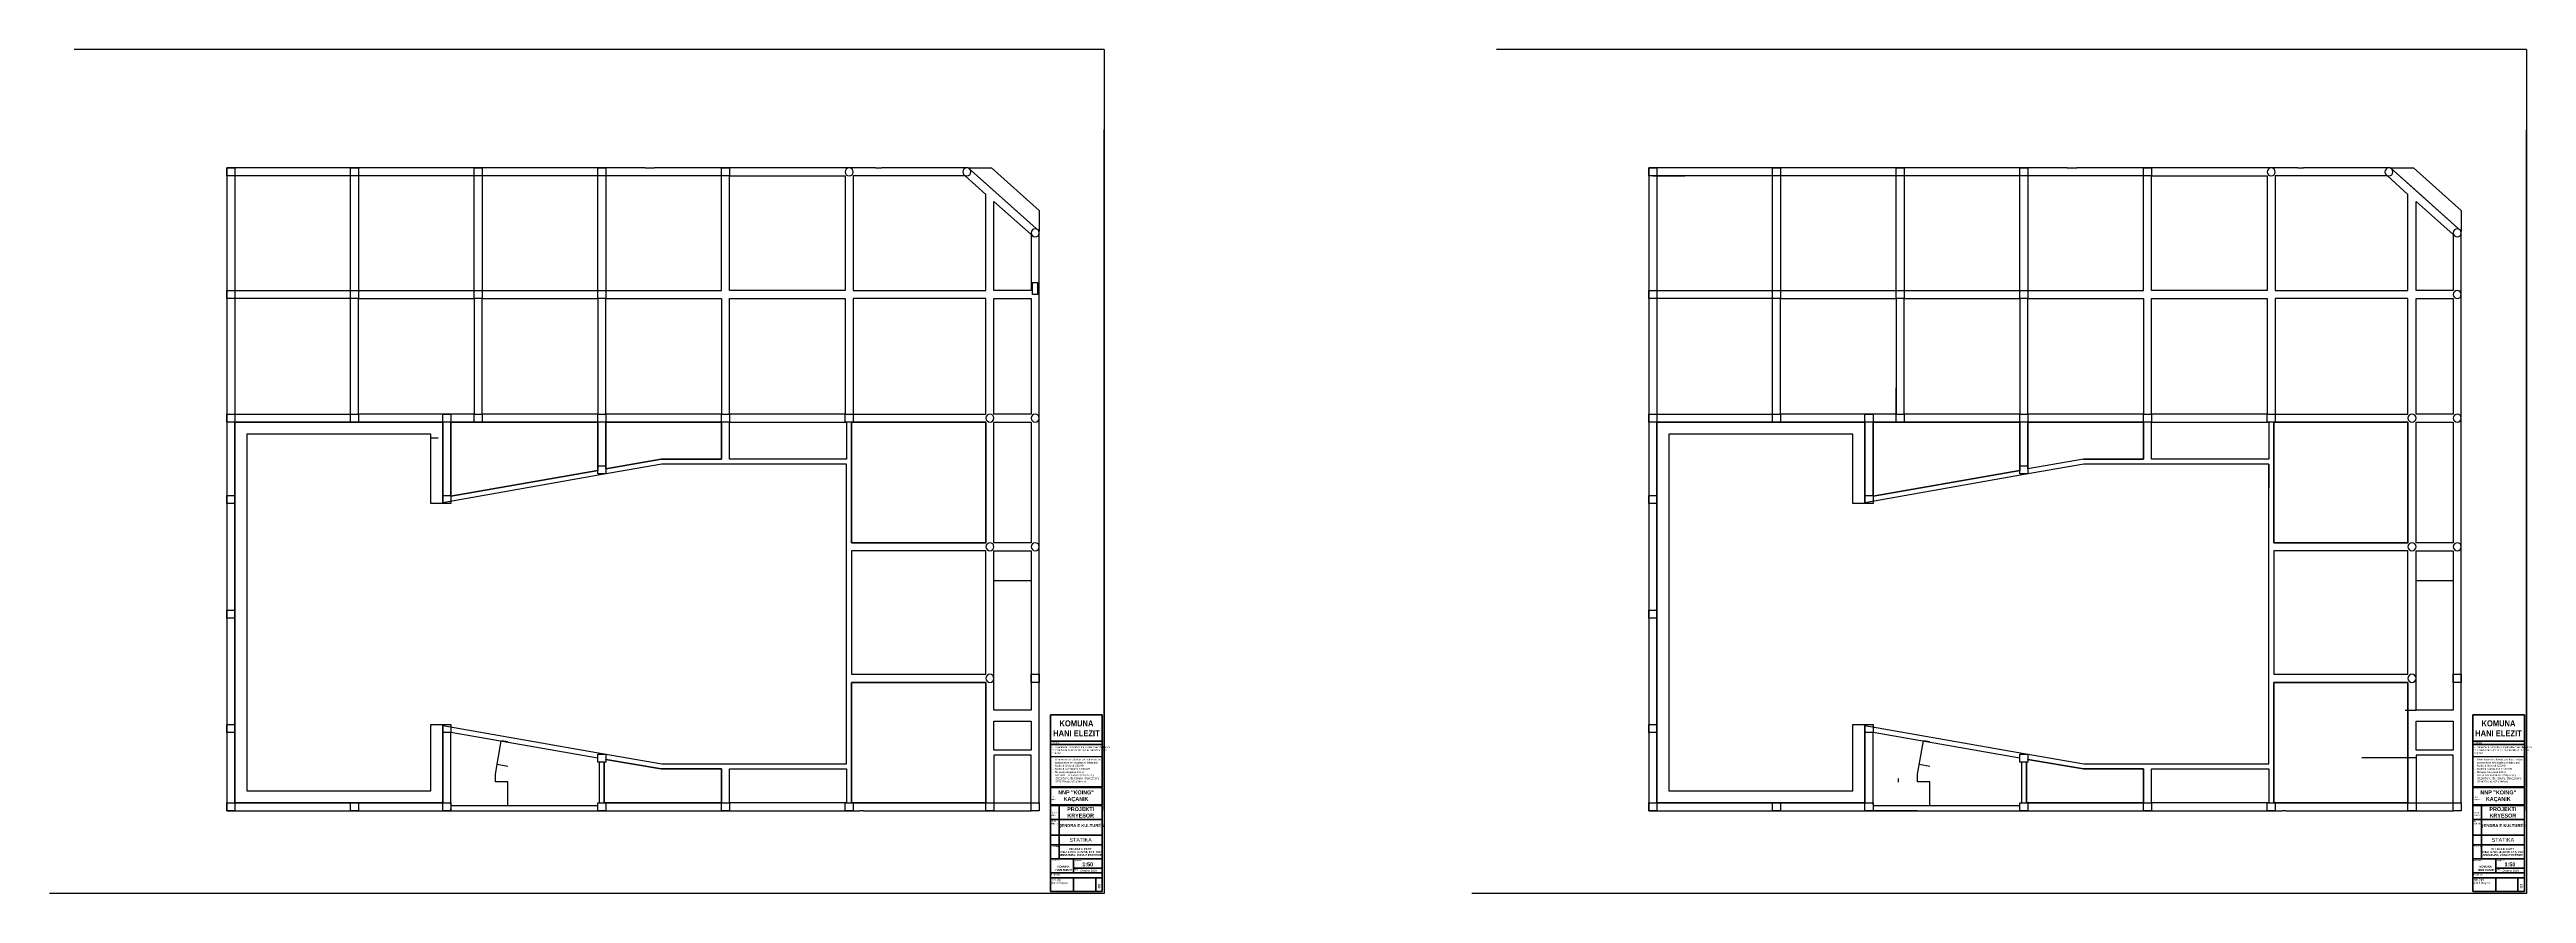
# Model space of a CAD drawing. Header units: inches. Extents: x 2815 to 15131, y -151 to 4049.
import ezdxf

# ---------------------------------------------------------------- set-up
doc = ezdxf.new("R2010")
doc.units = ezdxf.units.IN
doc.layers.add('0_Pen_No__1', color=7, linetype='Continuous', lineweight=35)
doc.layers.add('TEKSTI_Pen_No__201', color=7, linetype='Continuous', lineweight=18)
doc.layers.add('A4_OP', color=7, linetype='Continuous')
doc.styles.add('GENERATED_STYLE_1', font='ARIAL.TTF')
doc.styles.add('GENERATED_STYLE_3', font='ARIALN.TTF')
doc.styles.add('GENERATED_STYLE_4', font='ARIALNB.TTF')

msp = doc.modelspace()

# ---------------------------------------------------------------- linework, layer by layer
for p, q in [((8059, 4049), (2937, 4049)), ((8059, 4049), (8059, -151)), ((15131, 4049), (10009, 4049)), ((15131, 4049), (15131, -151)), ((8059, 264), (8059, 3649)), ((15131, 264), (15131, 3649)), ((5776, 3460), (5823, 3460)), ((6922, 3460), (6951, 3460)), ((12847, 3460), (12895, 3460)), ((13994, 3460), (14022, 3460)), ((10787, 3420), (10947, 3420)), ((11997, 2215), (11997, 2365)), ((4711, 2117), (4748, 2117)), ((7736, 2067), (7736, 2108)), ((12017, 2195), (12177, 2195)), ((12177, 2195), (12612, 2195)), ((14807, 2067), (14807, 2108)), ((13850, 1986), (13850, 1866)), ((14582, 760), (14528, 760)), ((5032, 443), (5061, 609)), ((7792, 531), (8049, 531)), ((12103, 443), (12133, 609)), ((12112, 491), (12112, 493)), ((14582, 524), (14312, 524)), ((14864, 531), (15121, 531)), ((5032, 405), (5032, 443)), ((5094, 405), (5032, 405)), ((5093, 482), (5040, 491)), ((5094, 285), (5094, 405)), ((12008, 403), (12008, 421)), ((12103, 405), (12103, 443)), ((12165, 405), (12103, 405)), ((12165, 482), (12112, 491)), ((12165, 285), (12165, 405)), ((4811, 260), (4811, 272)), ((6862, 260), (6844, 260)), ((11868, 262), (12101, 262)), ((13934, 260), (13916, 260)), ((8059, -151), (2815, -151)), ((15131, -151), (9887, -151))]:
    msp.add_line(p, q)
at = {"layer": '0_Pen_No__1', "linetype": 'Continuous'}
for p, q in [((7792, 380), (7792, 738)), ((7792, 738), (8049, 738)), ((8049, 738), (8049, 380)), ((14864, 380), (14864, 738)), ((14864, 738), (15121, 738)), ((15121, 738), (15121, 380)), ((7792, 607), (8049, 607)), ((7792, 591), (8049, 591)), ((7792, 411), (7792, 496)), ((14864, 607), (15121, 607)), ((14864, 591), (15121, 591)), ((14864, 411), (14864, 496)), ((7792, -141), (7792, 407)), ((7792, 380), (8049, 380)), ((7792, 377), (8049, 377)), ((8049, 377), (8049, 291)), ((14864, -141), (14864, 407)), ((14864, 380), (15121, 380)), ((14864, 377), (15121, 377)), ((15121, 377), (15121, 291)), ((7792, 291), (8049, 291)), ((7792, 288), (8049, 288)), ((7792, 288), (8049, 288)), ((7835, 22), (7835, 288)), ((8049, 288), (8049, -141)), ((14864, 291), (15121, 291)), ((14864, 288), (15121, 288)), ((14864, 288), (15121, 288)), ((14907, 22), (14907, 288)), ((15121, 288), (15121, -141)), ((7792, 217), (8049, 217)), ((7792, 139), (8049, 139)), ((14864, 217), (15121, 217)), ((14864, 139), (15121, 139)), ((7792, 92), (8049, 92)), ((7792, 22), (8049, 22)), ((7907, -48), (7907, 22)), ((14864, 92), (15121, 92)), ((14864, 22), (15121, 22)), ((14979, -48), (14979, 22)), ((7792, -48), (8049, -48)), ((7792, -72), (8049, -72)), ((7907, -25), (8049, -25)), ((7907, -72), (7907, -141)), ((8017, -141), (8017, -72)), ((14864, -48), (15121, -48)), ((14864, -72), (15121, -72)), ((14979, -25), (15121, -25)), ((14979, -72), (14979, -141)), ((15089, -141), (15089, -72)), ((7792, -141), (8049, -141)), ((14864, -141), (15121, -141))]:
    msp.add_line(p, q, dxfattribs=at)
at = {"layer": 'A4_OP'}
for points in [[(3696, 3460), (3736, 3460)], [(3696, 3420), (3696, 3460)], [(3696, 3460), (3736, 3460)], [(3696, 3420), (3696, 3460)], [(4331, 3460), (3696, 3460)], [(3696, 3460), (3696, 2830)], [(3736, 3460), (3736, 3420)], [(3736, 3460), (3736, 3420)], [(4311, 3460), (4351, 3460)], [(4311, 3420), (4311, 3460)], [(4311, 3460), (4351, 3460)], [(4311, 3420), (4311, 3460)], [(4946, 3460), (4331, 3460)], [(4351, 3460), (4351, 3420)], [(4351, 3460), (4351, 3420)], [(4926, 3460), (4966, 3460)], [(4926, 3420), (4926, 3460)], [(4926, 3460), (4966, 3460)], [(4926, 3420), (4926, 3460)], [(5561, 3460), (4946, 3460)], [(4966, 3460), (4966, 3420)], [(4966, 3460), (4966, 3420)], [(5541, 3460), (5581, 3460)], [(5541, 3420), (5541, 3460)], [(5541, 3460), (5581, 3460)], [(5541, 3420), (5541, 3460)], [(5776, 3460), (5561, 3460)], [(5581, 3460), (5581, 3420)], [(5581, 3460), (5581, 3420)], [(6176, 3460), (5823, 3460)], [(6156, 3460), (6196, 3460)], [(6156, 3420), (6156, 3460)], [(6156, 3460), (6196, 3460)], [(6156, 3420), (6156, 3460)], [(6791, 3460), (6176, 3460)], [(6196, 3460), (6196, 3420)], [(6196, 3460), (6196, 3420)], [(6922, 3460), (6791, 3460)], [(7383, 3460), (6951, 3460)], [(7736, 3146), (7383, 3460)], [(7383, 3460), (7498, 3460)], [(7504, 3352), (7383, 3460)], [(7498, 3460), (7736, 3248)], [(10767, 3460), (10807, 3460)], [(10767, 3420), (10767, 3460)], [(10767, 3460), (10807, 3460)], [(10767, 3420), (10767, 3460)], [(11402, 3460), (10767, 3460)], [(10767, 3460), (10767, 2830)], [(10807, 3460), (10807, 3420)], [(10807, 3460), (10807, 3420)], [(11382, 3460), (11422, 3460)], [(11382, 3420), (11382, 3460)], [(11382, 3460), (11422, 3460)], [(11382, 3420), (11382, 3460)], [(12017, 3460), (11402, 3460)], [(11422, 3460), (11422, 3420)], [(11422, 3460), (11422, 3420)], [(11997, 3460), (12037, 3460)], [(11997, 3420), (11997, 3460)], [(11997, 3460), (12037, 3460)], [(11997, 3420), (11997, 3460)], [(12632, 3460), (12017, 3460)], [(12037, 3460), (12037, 3420)], [(12037, 3460), (12037, 3420)], [(12612, 3460), (12652, 3460)], [(12612, 3420), (12612, 3460)], [(12612, 3460), (12652, 3460)], [(12612, 3420), (12612, 3460)], [(12847, 3460), (12632, 3460)], [(12652, 3460), (12652, 3420)], [(12652, 3460), (12652, 3420)], [(13247, 3460), (12895, 3460)], [(13227, 3460), (13267, 3460)], [(13227, 3420), (13227, 3460)], [(13227, 3460), (13267, 3460)], [(13227, 3420), (13227, 3460)], [(13862, 3460), (13247, 3460)], [(13267, 3460), (13267, 3420)], [(13267, 3460), (13267, 3420)], [(13994, 3460), (13862, 3460)], [(14455, 3460), (14022, 3460)], [(14807, 3146), (14455, 3460)], [(14455, 3460), (14570, 3460)], [(14576, 3352), (14455, 3460)], [(14570, 3460), (14807, 3248)], [(3736, 3420), (3696, 3420)], [(3736, 3420), (3696, 3420)], [(4311, 3420), (3736, 3420)], [(3736, 3420), (3736, 2850)], [(4311, 3420), (3736, 3420)], [(3736, 3420), (3736, 2850)], [(4311, 2850), (4311, 3420)], [(4351, 3420), (4311, 3420)], [(4351, 3420), (4311, 3420)], [(4311, 2850), (4311, 3420)], [(4926, 3420), (4351, 3420)], [(4351, 3420), (4351, 2850)], [(4926, 3420), (4351, 3420)], [(4351, 3420), (4351, 2850)], [(4926, 2850), (4926, 3420)], [(4966, 3420), (4926, 3420)], [(4966, 3420), (4926, 3420)], [(4926, 2850), (4926, 3420)], [(5541, 3420), (4966, 3420)], [(4966, 3420), (4966, 2850)], [(5541, 3420), (4966, 3420)], [(4966, 3420), (4966, 2850)], [(5541, 2850), (5541, 3420)], [(5581, 3420), (5541, 3420)], [(5581, 3420), (5541, 3420)], [(5541, 2850), (5541, 3420)], [(6156, 3420), (5581, 3420)], [(5581, 3420), (5581, 2850)], [(5776, 3420), (5581, 3420)], [(5581, 3420), (5581, 2850)], [(6156, 3420), (5776, 3420)], [(6156, 2850), (6156, 3420)], [(6196, 3420), (6156, 3420)], [(6196, 3420), (6156, 3420)], [(6156, 2850), (6156, 3420)], [(6196, 2850), (6196, 3420)], [(6196, 3420), (6771, 3420)], [(6196, 2850), (6196, 3420)], [(6196, 3420), (6771, 3420)], [(6771, 3420), (6771, 2850)], [(6771, 3420), (6771, 2850)], [(6811, 3420), (6811, 2850)], [(7368, 3420), (6811, 3420)], [(6811, 3420), (6811, 2850)], [(6951, 3420), (6811, 3420)], [(7368, 3420), (6951, 3420)], [(7471, 3328), (7368, 3420)], [(7471, 3328), (7368, 3420)], [(7471, 2850), (7471, 3328)], [(7471, 2850), (7471, 3328)], [(7736, 3146), (7504, 3352)], [(10807, 3420), (10767, 3420)], [(10807, 3420), (10767, 3420)], [(11382, 3420), (10807, 3420)], [(10807, 3420), (10807, 2850)], [(11382, 3420), (10807, 3420)], [(10807, 3420), (10807, 2850)], [(11382, 2850), (11382, 3420)], [(11422, 3420), (11382, 3420)], [(11422, 3420), (11382, 3420)], [(11382, 2850), (11382, 3420)], [(11997, 3420), (11422, 3420)], [(11422, 3420), (11422, 2850)], [(11997, 3420), (11422, 3420)], [(11422, 3420), (11422, 2850)], [(11997, 2850), (11997, 3420)], [(12037, 3420), (11997, 3420)], [(12037, 3420), (11997, 3420)], [(11997, 2850), (11997, 3420)], [(12612, 3420), (12037, 3420)], [(12037, 3420), (12037, 2850)], [(12612, 3420), (12037, 3420)], [(12037, 3420), (12037, 2850)], [(12612, 2850), (12612, 3420)], [(12652, 3420), (12612, 3420)], [(12652, 3420), (12612, 3420)], [(12612, 2850), (12612, 3420)], [(13227, 3420), (12652, 3420)], [(12652, 3420), (12652, 2850)], [(12847, 3420), (12652, 3420)], [(12652, 3420), (12652, 2850)], [(13227, 3420), (12847, 3420)], [(13227, 2850), (13227, 3420)], [(13267, 3420), (13227, 3420)], [(13267, 3420), (13227, 3420)], [(13227, 2850), (13227, 3420)], [(13267, 2850), (13267, 3420)], [(13267, 3420), (13842, 3420)], [(13267, 2850), (13267, 3420)], [(13267, 3420), (13842, 3420)], [(13842, 3420), (13842, 2850)], [(13842, 3420), (13842, 2850)], [(13882, 3420), (13882, 2850)], [(14440, 3420), (13882, 3420)], [(13882, 3420), (13882, 2850)], [(14022, 3420), (13882, 3420)], [(14440, 3420), (14022, 3420)], [(14542, 3328), (14440, 3420)], [(14542, 3328), (14440, 3420)], [(14542, 2850), (14542, 3328)], [(14542, 2850), (14542, 3328)], [(14807, 3146), (14576, 3352)], [(7511, 2850), (7511, 3293)], [(7511, 3293), (7696, 3128)], [(7511, 2850), (7511, 3293)], [(7511, 3293), (7696, 3128)], [(7736, 3248), (7736, 3146)], [(14582, 2850), (14582, 3293)], [(14582, 3293), (14767, 3128)], [(14582, 2850), (14582, 3293)], [(14582, 3293), (14767, 3128)], [(14807, 3248), (14807, 3146)], [(7696, 3128), (7696, 2850)], [(7696, 3128), (7696, 2850)], [(7736, 2830), (7736, 3146)], [(14767, 3128), (14767, 2850)], [(14767, 3128), (14767, 2850)], [(14807, 2830), (14807, 3146)], [(3696, 2850), (3736, 2850)], [(3696, 2810), (3696, 2850)], [(3696, 2850), (3736, 2850)], [(3696, 2810), (3696, 2850)], [(3736, 2850), (4311, 2850)], [(3736, 2850), (3736, 2810)], [(3736, 2850), (3736, 2810)], [(3736, 2850), (4311, 2850)], [(4311, 2850), (4351, 2850)], [(4311, 2810), (4311, 2850)], [(4351, 2850), (4926, 2850)], [(4351, 2850), (4351, 2810)], [(4351, 2850), (4926, 2850)], [(4926, 2850), (4966, 2850)], [(4926, 2810), (4926, 2850)], [(4966, 2850), (5541, 2850)], [(4966, 2850), (4966, 2810)], [(4966, 2850), (5541, 2850)], [(5541, 2850), (5581, 2850)], [(5541, 2810), (5541, 2850)], [(5581, 2850), (6156, 2850)], [(5581, 2850), (5581, 2810)], [(5581, 2850), (6156, 2850)], [(6771, 2850), (6196, 2850)], [(6771, 2850), (6196, 2850)], [(6811, 2850), (7471, 2850)], [(6811, 2850), (7471, 2850)], [(7696, 2850), (7511, 2850)], [(7696, 2850), (7511, 2850)], [(7703, 2890), (7728, 2890)], [(7703, 2830), (7703, 2890)], [(7703, 2890), (7728, 2890)], [(7703, 2830), (7703, 2890)], [(7728, 2890), (7728, 2830)], [(7728, 2890), (7728, 2830)], [(10767, 2850), (10807, 2850)], [(10767, 2810), (10767, 2850)], [(10767, 2850), (10807, 2850)], [(10767, 2810), (10767, 2850)], [(10807, 2850), (11382, 2850)], [(10807, 2850), (10807, 2810)], [(10807, 2850), (10807, 2810)], [(10807, 2850), (11382, 2850)], [(11382, 2850), (11422, 2850)], [(11382, 2810), (11382, 2850)], [(11422, 2850), (11997, 2850)], [(11422, 2850), (11422, 2810)], [(11422, 2850), (11997, 2850)], [(11997, 2850), (12037, 2850)], [(11997, 2810), (11997, 2850)], [(12037, 2850), (12612, 2850)], [(12037, 2850), (12037, 2810)], [(12037, 2850), (12612, 2850)], [(12612, 2850), (12652, 2850)], [(12612, 2810), (12612, 2850)], [(12652, 2850), (13227, 2850)], [(12652, 2850), (12652, 2810)], [(12652, 2850), (13227, 2850)], [(13842, 2850), (13267, 2850)], [(13842, 2850), (13267, 2850)], [(13882, 2850), (14542, 2850)], [(13882, 2850), (14542, 2850)], [(14767, 2850), (14582, 2850)], [(14767, 2850), (14582, 2850)], [(3696, 2830), (3696, 2215)], [(3736, 2810), (3696, 2810)], [(3736, 2810), (3696, 2810)], [(3736, 2810), (3736, 2235)], [(4311, 2810), (3736, 2810)], [(3736, 2810), (3736, 2235)], [(4311, 2810), (3736, 2810)], [(4311, 2235), (4311, 2810)], [(4351, 2810), (4311, 2810)], [(4311, 2235), (4311, 2810)], [(4351, 2235), (4351, 2810)], [(4351, 2810), (4926, 2810)], [(4351, 2235), (4351, 2810)], [(4351, 2810), (4926, 2810)], [(4926, 2810), (4926, 2235)], [(4966, 2810), (4926, 2810)], [(4926, 2810), (4926, 2235)], [(4966, 2235), (4966, 2810)], [(4966, 2810), (5541, 2810)], [(4966, 2235), (4966, 2810)], [(4966, 2810), (5541, 2810)], [(5541, 2810), (5541, 2235)], [(5581, 2810), (5541, 2810)], [(5541, 2810), (5541, 2235)], [(5581, 2235), (5581, 2810)], [(5581, 2810), (6156, 2810)], [(5581, 2235), (5581, 2810)], [(5581, 2810), (6156, 2810)], [(6156, 2810), (6156, 2235)], [(6156, 2810), (6156, 2235)], [(6196, 2235), (6196, 2810)], [(6196, 2810), (6771, 2810)], [(6196, 2235), (6196, 2810)], [(6196, 2810), (6771, 2810)], [(6771, 2810), (6771, 2235)], [(6771, 2810), (6771, 2235)], [(6811, 2810), (6811, 2235)], [(7471, 2810), (6811, 2810)], [(6811, 2810), (6811, 2235)], [(7471, 2810), (6811, 2810)], [(7471, 2235), (7471, 2810)], [(7471, 2235), (7471, 2810)], [(7511, 2235), (7511, 2810)], [(7511, 2810), (7696, 2810)], [(7511, 2235), (7511, 2810)], [(7511, 2810), (7696, 2810)], [(7696, 2810), (7696, 2235)], [(7696, 2810), (7696, 2235)], [(7728, 2830), (7703, 2830)], [(7728, 2830), (7703, 2830)], [(7736, 2215), (7736, 2830)], [(10767, 2830), (10767, 2215)], [(10807, 2810), (10767, 2810)], [(10807, 2810), (10767, 2810)], [(10807, 2810), (10807, 2235)], [(11382, 2810), (10807, 2810)], [(10807, 2810), (10807, 2235)], [(11382, 2810), (10807, 2810)], [(11382, 2235), (11382, 2810)], [(11422, 2810), (11382, 2810)], [(11382, 2235), (11382, 2810)], [(11422, 2235), (11422, 2810)], [(11422, 2810), (11997, 2810)], [(11422, 2235), (11422, 2810)], [(11422, 2810), (11997, 2810)], [(11997, 2810), (11997, 2235)], [(12037, 2810), (11997, 2810)], [(11997, 2810), (11997, 2235)], [(12037, 2235), (12037, 2810)], [(12037, 2810), (12612, 2810)], [(12037, 2235), (12037, 2810)], [(12037, 2810), (12612, 2810)], [(12612, 2810), (12612, 2235)], [(12652, 2810), (12612, 2810)], [(12612, 2810), (12612, 2235)], [(12652, 2235), (12652, 2810)], [(12652, 2810), (13227, 2810)], [(12652, 2235), (12652, 2810)], [(12652, 2810), (13227, 2810)], [(13227, 2810), (13227, 2235)], [(13227, 2810), (13227, 2235)], [(13267, 2235), (13267, 2810)], [(13267, 2810), (13842, 2810)], [(13267, 2235), (13267, 2810)], [(13267, 2810), (13842, 2810)], [(13842, 2810), (13842, 2235)], [(13842, 2810), (13842, 2235)], [(13882, 2810), (13882, 2235)], [(14542, 2810), (13882, 2810)], [(13882, 2810), (13882, 2235)], [(14542, 2810), (13882, 2810)], [(14542, 2235), (14542, 2810)], [(14542, 2235), (14542, 2810)], [(14582, 2235), (14582, 2810)], [(14582, 2810), (14767, 2810)], [(14582, 2235), (14582, 2810)], [(14582, 2810), (14767, 2810)], [(14767, 2810), (14767, 2235)], [(14767, 2810), (14767, 2235)], [(14807, 2215), (14807, 2830)], [(3696, 2235), (3736, 2235)], [(3696, 2195), (3696, 2235)], [(3696, 2235), (3736, 2235)], [(3696, 2195), (3696, 2235)], [(3736, 2235), (4311, 2235)], [(3736, 2235), (3736, 2195)], [(3736, 2235), (3736, 2195)], [(3736, 2235), (4311, 2235)], [(4311, 2235), (4351, 2235)], [(4311, 2195), (4311, 2235)], [(4311, 2235), (4351, 2235)], [(4311, 2195), (4311, 2235)], [(4926, 2235), (4351, 2235)], [(4351, 2235), (4351, 2195)], [(4351, 2235), (4351, 2195)], [(4791, 2235), (4351, 2235)], [(4771, 2235), (4811, 2235)], [(4771, 2195), (4771, 2235)], [(4771, 2235), (4811, 2235)], [(4771, 2195), (4771, 2235)], [(4926, 2235), (4791, 2235)], [(4811, 2235), (4811, 2195)], [(4811, 2235), (4811, 2195)], [(4926, 2235), (4966, 2235)], [(4926, 2195), (4926, 2235)], [(4926, 2235), (4966, 2235)], [(4926, 2195), (4926, 2235)], [(5541, 2235), (4966, 2235)], [(4966, 2235), (4966, 2195)], [(4966, 2235), (4966, 2195)], [(5541, 2235), (4966, 2235)], [(5541, 2235), (5581, 2235)], [(5541, 2195), (5541, 2235)], [(5541, 2235), (5581, 2235)], [(5541, 2195), (5541, 2235)], [(6156, 2235), (5581, 2235)], [(5581, 2235), (5581, 2195)], [(5581, 2235), (5581, 2195)], [(6156, 2235), (5581, 2235)], [(6156, 2235), (6196, 2235)], [(6156, 2195), (6156, 2235)], [(6156, 2235), (6196, 2235)], [(6156, 2195), (6156, 2235)], [(6771, 2235), (6196, 2235)], [(6196, 2235), (6196, 2195)], [(6196, 2235), (6196, 2195)], [(6771, 2235), (6196, 2235)], [(6771, 2235), (6811, 2235)], [(6771, 2195), (6771, 2235)], [(6771, 2235), (6811, 2235)], [(6771, 2195), (6771, 2235)], [(6811, 2235), (7471, 2235)], [(6811, 2235), (6811, 2195)], [(6811, 2235), (6811, 2195)], [(6811, 2235), (7471, 2235)], [(7696, 2235), (7511, 2235)], [(7696, 2235), (7511, 2235)], [(10767, 2235), (10807, 2235)], [(10767, 2195), (10767, 2235)], [(10767, 2235), (10807, 2235)], [(10767, 2195), (10767, 2235)], [(10807, 2235), (11382, 2235)], [(10807, 2235), (10807, 2195)], [(10807, 2235), (10807, 2195)], [(10807, 2235), (11382, 2235)], [(11382, 2235), (11422, 2235)], [(11382, 2195), (11382, 2235)], [(11382, 2235), (11422, 2235)], [(11382, 2195), (11382, 2235)], [(11997, 2235), (11422, 2235)], [(11422, 2235), (11422, 2195)], [(11422, 2235), (11422, 2195)], [(11862, 2235), (11422, 2235)], [(11842, 2235), (11882, 2235)], [(11842, 2195), (11842, 2235)], [(11842, 2235), (11882, 2235)], [(11842, 2195), (11842, 2235)], [(11997, 2235), (11862, 2235)], [(11882, 2235), (11882, 2195)], [(11882, 2235), (11882, 2195)], [(11997, 2235), (12037, 2235)], [(11997, 2195), (11997, 2235)], [(11997, 2235), (12037, 2235)], [(11997, 2195), (11997, 2235)], [(12612, 2235), (12037, 2235)], [(12037, 2235), (12037, 2195)], [(12037, 2235), (12037, 2195)], [(12612, 2235), (12037, 2235)], [(12612, 2235), (12652, 2235)], [(12612, 2195), (12612, 2235)], [(12612, 2235), (12652, 2235)], [(12612, 2195), (12612, 2235)], [(13227, 2235), (12652, 2235)], [(12652, 2235), (12652, 2195)], [(12652, 2235), (12652, 2195)], [(13227, 2235), (12652, 2235)], [(13227, 2235), (13267, 2235)], [(13227, 2195), (13227, 2235)], [(13227, 2235), (13267, 2235)], [(13227, 2195), (13227, 2235)], [(13842, 2235), (13267, 2235)], [(13267, 2235), (13267, 2195)], [(13267, 2235), (13267, 2195)], [(13842, 2235), (13267, 2235)], [(13842, 2235), (13882, 2235)], [(13842, 2195), (13842, 2235)], [(13842, 2235), (13882, 2235)], [(13842, 2195), (13842, 2235)], [(13882, 2235), (14542, 2235)], [(13882, 2235), (13882, 2195)], [(13882, 2235), (13882, 2195)], [(13882, 2235), (14542, 2235)], [(14767, 2235), (14582, 2235)], [(14767, 2235), (14582, 2235)], [(3696, 2215), (3696, 260)], [(3736, 2195), (3696, 2195)], [(3736, 2195), (3696, 2195)], [(3736, 300), (3736, 2195)], [(3736, 2195), (4771, 2195)], [(4331, 2195), (3736, 2195)], [(3736, 2195), (3736, 300)], [(4711, 2135), (3796, 2135)], [(3796, 2135), (3796, 360)], [(4351, 2195), (4311, 2195)], [(4351, 2195), (4311, 2195)], [(4771, 2195), (4331, 2195)], [(4711, 1790), (4711, 2135)], [(4771, 2195), (4771, 1790)], [(4811, 2195), (4771, 2195)], [(4811, 2195), (4771, 2195)], [(4771, 1793), (4771, 2195)], [(4811, 1826), (4811, 2195)], [(4811, 2195), (5541, 2195)], [(4946, 2195), (4811, 2195)], [(4811, 2195), (4811, 1826)], [(4966, 2195), (4926, 2195)], [(4966, 2195), (4926, 2195)], [(5541, 2195), (4946, 2195)], [(5541, 2195), (5541, 1955)], [(5581, 2195), (5541, 2195)], [(5581, 2195), (5541, 2195)], [(5541, 1955), (5541, 2195)], [(5581, 1962), (5581, 2195)], [(5581, 2195), (6156, 2195)], [(6156, 2195), (5581, 2195)], [(5581, 2195), (5581, 1962)], [(6156, 2195), (6156, 2011)], [(6196, 2195), (6156, 2195)], [(6196, 2195), (6156, 2195)], [(6156, 2011), (6156, 2195)], [(6196, 2195), (6778, 2195)], [(6196, 2011), (6196, 2195)], [(6196, 2011), (6196, 2195)], [(6196, 2195), (6778, 2195)], [(6811, 2195), (6771, 2195)], [(6811, 2195), (6771, 2195)], [(6778, 2195), (6778, 2011)], [(6778, 2195), (6778, 2011)], [(6803, 2195), (7471, 2195)], [(6803, 1595), (6803, 2195)], [(6803, 2195), (6803, 1999)], [(7471, 2195), (6803, 2195)], [(7471, 2195), (7471, 1595)], [(7471, 1595), (7471, 2195)], [(7511, 1595), (7511, 2195)], [(7511, 2195), (7696, 2195)], [(7511, 1595), (7511, 2195)], [(7511, 2195), (7696, 2195)], [(7696, 2195), (7696, 1595)], [(7696, 2195), (7696, 2108)], [(7696, 2108), (7696, 1595)], [(7736, 2108), (7736, 2215)], [(10767, 2215), (10767, 260)], [(10807, 2195), (10767, 2195)], [(10807, 2195), (10767, 2195)], [(10807, 300), (10807, 2195)], [(10807, 2195), (11842, 2195)], [(11402, 2195), (10807, 2195)], [(10807, 2195), (10807, 300)], [(11782, 2135), (10867, 2135)], [(10867, 2135), (10867, 360)], [(11422, 2195), (11382, 2195)], [(11422, 2195), (11382, 2195)], [(11842, 2195), (11402, 2195)], [(11782, 1790), (11782, 2135)], [(11842, 2195), (11842, 1790)], [(11882, 2195), (11842, 2195)], [(11882, 2195), (11842, 2195)], [(11842, 1793), (11842, 2195)], [(11882, 1826), (11882, 2195)], [(11882, 2195), (12612, 2195)], [(12017, 2195), (11882, 2195)], [(11882, 2195), (11882, 1826)], [(12037, 2195), (11997, 2195)], [(12037, 2195), (11997, 2195)], [(12612, 2195), (12017, 2195)], [(12612, 2195), (12612, 1955)], [(12652, 2195), (12612, 2195)], [(12652, 2195), (12612, 2195)], [(12612, 1955), (12612, 2195)], [(12652, 1962), (12652, 2195)], [(12652, 2195), (13227, 2195)], [(13227, 2195), (12652, 2195)], [(12652, 2195), (12652, 1962)], [(13227, 2195), (13227, 2011)], [(13267, 2195), (13227, 2195)], [(13267, 2195), (13227, 2195)], [(13227, 2011), (13227, 2195)], [(13267, 2195), (13850, 2195)], [(13267, 2011), (13267, 2195)], [(13267, 2011), (13267, 2195)], [(13267, 2195), (13850, 2195)], [(13882, 2195), (13842, 2195)], [(13882, 2195), (13842, 2195)], [(13850, 2195), (13850, 2011)], [(13850, 2195), (13850, 2011)], [(13875, 2195), (14542, 2195)], [(13875, 1595), (13875, 2195)], [(13875, 2195), (13875, 1999)], [(14542, 2195), (13875, 2195)], [(14542, 2195), (14542, 1595)], [(14542, 1595), (14542, 2195)], [(14582, 1595), (14582, 2195)], [(14582, 2195), (14767, 2195)], [(14582, 1595), (14582, 2195)], [(14582, 2195), (14767, 2195)], [(14767, 2195), (14767, 1595)], [(14767, 2195), (14767, 2108)], [(14767, 2108), (14767, 1595)], [(14807, 2108), (14807, 2215)], [(5541, 1977), (5581, 1977)], [(5541, 1977), (5581, 1977)], [(5541, 1937), (5541, 1977)], [(5859, 1986), (5563, 1934)], [(5856, 2011), (5581, 1962)], [(5581, 1962), (5856, 2011)], [(5581, 1977), (5581, 1937)], [(6156, 2011), (5856, 2011)], [(5856, 2011), (6156, 2011)], [(6176, 1986), (5859, 1986)], [(6778, 1986), (6176, 1986)], [(6778, 2011), (6196, 2011)], [(6778, 2011), (6196, 2011)], [(6778, 1575), (6778, 1986)], [(6803, 1999), (6803, 1595)], [(7736, 1575), (7736, 2067)], [(12612, 1977), (12652, 1977)], [(12612, 1977), (12652, 1977)], [(12612, 1937), (12612, 1977)], [(12930, 1986), (12634, 1934)], [(12928, 2011), (12652, 1962)], [(12652, 1977), (12652, 1937)], [(13227, 2011), (12928, 2011)], [(12928, 2011), (13227, 2011)], [(13247, 1986), (12930, 1986)], [(13850, 1986), (13247, 1986)], [(13850, 2011), (13267, 2011)], [(13850, 2011), (13267, 2011)], [(13850, 1575), (13850, 1986)], [(13875, 1999), (13875, 1595)], [(14807, 1575), (14807, 2067)], [(5563, 1934), (4771, 1793)], [(5541, 1955), (4811, 1826)], [(4811, 1826), (5541, 1955)], [(5541, 1937), (5541, 1966)], [(5581, 1937), (5541, 1937)], [(5581, 1937), (5541, 1937)], [(5581, 1966), (5581, 1937)], [(12634, 1934), (11842, 1793)], [(12612, 1955), (11882, 1826)], [(11882, 1826), (12612, 1955)], [(12612, 1937), (12612, 1966)], [(12652, 1937), (12612, 1937)], [(12652, 1937), (12612, 1937)], [(12652, 1966), (12652, 1937)], [(3696, 1830), (3736, 1830)], [(3696, 1790), (3696, 1830)], [(3696, 1830), (3736, 1830)], [(3696, 1790), (3696, 1830)], [(3736, 1790), (3696, 1790)], [(3736, 1790), (3696, 1790)], [(3736, 1830), (3736, 1790)], [(3736, 1830), (3736, 1790)], [(4771, 1790), (4711, 1790)], [(4771, 1830), (4811, 1830)], [(4771, 1790), (4771, 1830)], [(4771, 1830), (4811, 1830)], [(4771, 1790), (4771, 1830)], [(4811, 1790), (4771, 1790)], [(4811, 1790), (4771, 1790)], [(4811, 1830), (4811, 1790)], [(4811, 1830), (4811, 1790)], [(10767, 1830), (10807, 1830)], [(10767, 1790), (10767, 1830)], [(10767, 1830), (10807, 1830)], [(10767, 1790), (10767, 1830)], [(10807, 1790), (10767, 1790)], [(10807, 1790), (10767, 1790)], [(10807, 1830), (10807, 1790)], [(10807, 1830), (10807, 1790)], [(11842, 1790), (11782, 1790)], [(11842, 1830), (11882, 1830)], [(11842, 1790), (11842, 1830)], [(11842, 1830), (11882, 1830)], [(11842, 1790), (11842, 1830)], [(11882, 1790), (11842, 1790)], [(11882, 1790), (11842, 1790)], [(11882, 1830), (11882, 1790)], [(11882, 1830), (11882, 1790)], [(6778, 920), (6778, 1575)], [(7471, 1595), (6803, 1595)], [(6803, 1595), (7471, 1595)], [(7471, 1555), (6803, 1555)], [(6803, 1555), (6803, 940)], [(7471, 1555), (6803, 1555)], [(6803, 1555), (6803, 940)], [(7471, 940), (7471, 1555)], [(7471, 940), (7471, 1555)], [(7696, 1595), (7511, 1595)], [(7696, 1595), (7511, 1595)], [(7511, 1405), (7511, 1555)], [(7511, 1555), (7696, 1555)], [(7511, 920), (7511, 1555)], [(7511, 1555), (7696, 1555)], [(7696, 1555), (7696, 1405)], [(7696, 1555), (7696, 762)], [(7736, 750), (7736, 1575)], [(13850, 920), (13850, 1575)], [(14542, 1595), (13875, 1595)], [(13875, 1595), (14542, 1595)], [(14542, 1555), (13875, 1555)], [(13875, 1555), (13875, 940)], [(14542, 1555), (13875, 1555)], [(13875, 1555), (13875, 940)], [(14542, 940), (14542, 1555)], [(14542, 940), (14542, 1555)], [(14767, 1595), (14582, 1595)], [(14767, 1595), (14582, 1595)], [(14582, 1405), (14582, 1555)], [(14582, 1555), (14767, 1555)], [(14582, 920), (14582, 1555)], [(14582, 1555), (14767, 1555)], [(14767, 1555), (14767, 1405)], [(14767, 1555), (14767, 762)], [(14807, 750), (14807, 1575)], [(7696, 1405), (7511, 1405)], [(14767, 1405), (14582, 1405)], [(3696, 1260), (3736, 1260)], [(3696, 1220), (3696, 1260)], [(3696, 1260), (3736, 1260)], [(3696, 1220), (3696, 1260)], [(3736, 1260), (3736, 1220)], [(3736, 1260), (3736, 1220)], [(10767, 1260), (10807, 1260)], [(10767, 1220), (10767, 1260)], [(10767, 1260), (10807, 1260)], [(10767, 1220), (10767, 1260)], [(10807, 1260), (10807, 1220)], [(10807, 1260), (10807, 1220)], [(3736, 1220), (3696, 1220)], [(3736, 1220), (3696, 1220)], [(10807, 1220), (10767, 1220)], [(10807, 1220), (10767, 1220)], [(6778, 494), (6778, 920)], [(6803, 940), (7471, 940)], [(6803, 940), (7471, 940)], [(6803, 300), (6803, 900)], [(6803, 900), (7471, 900)], [(7471, 900), (6803, 900)], [(6803, 900), (6803, 481)], [(7471, 900), (7471, 300)], [(7471, 750), (7471, 900)], [(7511, 762), (7511, 920)], [(7696, 940), (7736, 940)], [(7696, 900), (7696, 940)], [(7696, 940), (7736, 940)], [(7696, 900), (7696, 940)], [(7736, 900), (7696, 900)], [(7736, 900), (7696, 900)], [(7736, 940), (7736, 900)], [(7736, 940), (7736, 900)], [(13850, 494), (13850, 920)], [(13875, 940), (14542, 940)], [(13875, 940), (14542, 940)], [(13875, 300), (13875, 900)], [(13875, 900), (14542, 900)], [(14542, 900), (13875, 900)], [(13875, 900), (13875, 481)], [(14542, 900), (14542, 300)], [(14542, 750), (14542, 900)], [(14582, 762), (14582, 920)], [(14767, 940), (14807, 940)], [(14767, 900), (14767, 940)], [(14767, 940), (14807, 940)], [(14767, 900), (14767, 940)], [(14807, 900), (14767, 900)], [(14807, 900), (14767, 900)], [(14807, 940), (14807, 900)], [(14807, 940), (14807, 900)], [(7471, 550), (7471, 750)], [(7511, 762), (7511, 762)], [(7696, 762), (7511, 762)], [(7736, 550), (7736, 750)], [(14542, 550), (14542, 750)], [(14583, 762), (14582, 762)], [(14767, 762), (14583, 762)], [(14807, 550), (14807, 750)], [(3696, 690), (3736, 690)], [(3696, 650), (3696, 690)], [(3696, 690), (3736, 690)], [(3696, 650), (3696, 690)], [(3736, 650), (3696, 650)], [(3736, 650), (3696, 650)], [(3736, 690), (3736, 650)], [(3736, 690), (3736, 650)], [(4711, 360), (4711, 690)], [(4711, 690), (4771, 690)], [(4771, 690), (4771, 300)], [(4771, 690), (4811, 690)], [(4771, 650), (4771, 690)], [(4771, 690), (4811, 690)], [(4771, 650), (4771, 690)], [(4771, 300), (4771, 686)], [(4771, 686), (5563, 546)], [(4811, 650), (4771, 650)], [(4811, 650), (4771, 650)], [(4811, 690), (4811, 650)], [(4811, 690), (4811, 650)], [(4811, 292), (4811, 653)], [(4811, 653), (5541, 524)], [(7511, 707), (7696, 707)], [(7511, 562), (7511, 707)], [(7511, 707), (7696, 707)], [(7511, 562), (7511, 707)], [(7696, 707), (7696, 562)], [(7696, 707), (7696, 562)], [(10767, 690), (10807, 690)], [(10767, 650), (10767, 690)], [(10767, 690), (10807, 690)], [(10767, 650), (10767, 690)], [(10807, 650), (10767, 650)], [(10807, 650), (10767, 650)], [(10807, 690), (10807, 650)], [(10807, 690), (10807, 650)], [(11782, 360), (11782, 690)], [(11782, 690), (11842, 690)], [(11842, 690), (11842, 300)], [(11842, 690), (11882, 690)], [(11842, 650), (11842, 690)], [(11842, 690), (11882, 690)], [(11842, 650), (11842, 690)], [(11842, 300), (11842, 686)], [(11842, 686), (12634, 546)], [(11882, 650), (11842, 650)], [(11882, 650), (11842, 650)], [(11882, 690), (11882, 650)], [(11882, 690), (11882, 650)], [(11882, 292), (11882, 653)], [(11882, 653), (12612, 524)], [(14582, 707), (14767, 707)], [(14582, 562), (14582, 707)], [(14582, 707), (14767, 707)], [(14582, 562), (14582, 707)], [(14767, 707), (14767, 562)], [(14767, 707), (14767, 562)], [(5093, 604), (5062, 609)], [(5541, 543), (5581, 543)], [(5541, 503), (5541, 543)], [(5541, 543), (5581, 543)], [(5541, 503), (5541, 543)], [(5581, 503), (5541, 503)], [(5581, 503), (5541, 503)], [(5548, 503), (5548, 300)], [(5563, 546), (5859, 494)], [(5573, 300), (5573, 503)], [(5573, 503), (5573, 300)], [(5581, 543), (5581, 503)], [(5581, 543), (5581, 503)], [(5581, 514), (5581, 517)], [(5581, 517), (5856, 469)], [(5856, 469), (5581, 517)], [(5859, 494), (6176, 494)], [(6176, 494), (6778, 494)], [(7471, 300), (7471, 550)], [(7696, 562), (7511, 562)], [(7696, 562), (7511, 562)], [(7696, 537), (7511, 537)], [(7511, 537), (7511, 300)], [(7696, 300), (7696, 537)], [(7736, 300), (7736, 550)], [(12165, 604), (12133, 609)], [(12612, 543), (12652, 543)], [(12612, 503), (12612, 543)], [(12612, 543), (12652, 543)], [(12612, 503), (12612, 543)], [(12652, 503), (12612, 503)], [(12652, 503), (12612, 503)], [(12620, 503), (12620, 300)], [(12634, 546), (12930, 494)], [(12645, 300), (12645, 503)], [(12645, 503), (12645, 300)], [(12652, 543), (12652, 503)], [(12652, 543), (12652, 503)], [(12652, 514), (12652, 517)], [(12652, 517), (12928, 469)], [(12928, 469), (12652, 517)], [(12930, 494), (13247, 494)], [(13247, 494), (13850, 494)], [(14542, 300), (14542, 550)], [(14767, 562), (14582, 562)], [(14767, 562), (14582, 562)], [(14767, 537), (14582, 537)], [(14582, 537), (14582, 300)], [(14767, 300), (14767, 537)], [(14807, 300), (14807, 550)], [(5856, 469), (6156, 469)], [(6156, 469), (5856, 469)], [(6156, 469), (6156, 300)], [(6156, 300), (6156, 469)], [(6196, 300), (6196, 469)], [(6196, 469), (6778, 469)], [(6196, 300), (6196, 469)], [(6196, 469), (6778, 469)], [(6778, 469), (6778, 300)], [(6778, 469), (6778, 300)], [(6803, 481), (6803, 300)], [(12928, 469), (13227, 469)], [(13227, 469), (12928, 469)], [(13227, 469), (13227, 300)], [(13227, 300), (13227, 469)], [(13267, 300), (13267, 469)], [(13267, 469), (13850, 469)], [(13267, 300), (13267, 469)], [(13267, 469), (13850, 469)], [(13850, 469), (13850, 300)], [(13850, 469), (13850, 300)], [(13875, 481), (13875, 300)], [(3696, 300), (3736, 300)], [(3696, 260), (3696, 300)], [(3696, 300), (3736, 300)], [(3696, 260), (3696, 300)], [(3736, 260), (3696, 260)], [(3736, 260), (3696, 260)], [(3696, 260), (4791, 260)], [(4771, 300), (3736, 300)], [(3736, 300), (3736, 260)], [(3736, 300), (3736, 260)], [(3736, 300), (4771, 300)], [(3796, 360), (4711, 360)], [(4311, 300), (4351, 300)], [(4311, 260), (4311, 300)], [(4311, 300), (4351, 300)], [(4311, 260), (4311, 300)], [(4351, 260), (4311, 260)], [(4351, 260), (4311, 260)], [(4351, 300), (4351, 260)], [(4351, 300), (4351, 260)], [(4771, 300), (4811, 300)], [(4771, 260), (4771, 300)], [(4771, 300), (4811, 300)], [(4771, 260), (4771, 300)], [(4811, 260), (4771, 260)], [(4811, 260), (4771, 260)], [(4791, 260), (5561, 260)], [(4811, 300), (4811, 260)], [(4811, 300), (4811, 260)], [(5541, 285), (4811, 285)], [(5541, 300), (5581, 300)], [(5541, 260), (5541, 300)], [(5541, 300), (5581, 300)], [(5541, 260), (5541, 300)], [(5581, 260), (5541, 260)], [(5581, 260), (5541, 260)], [(5561, 260), (6176, 260)], [(6156, 300), (5573, 300)], [(5573, 300), (6156, 300)], [(5581, 300), (5581, 260)], [(5581, 300), (5581, 260)], [(6156, 300), (6196, 300)], [(6156, 260), (6156, 300)], [(6156, 300), (6196, 300)], [(6156, 260), (6156, 300)], [(6196, 260), (6156, 260)], [(6196, 260), (6156, 260)], [(6176, 260), (6791, 260)], [(6778, 300), (6196, 300)], [(6196, 300), (6196, 260)], [(6196, 300), (6196, 260)], [(6778, 300), (6196, 300)], [(6771, 300), (6811, 300)], [(6771, 260), (6771, 300)], [(6771, 300), (6811, 300)], [(6771, 260), (6771, 300)], [(6811, 260), (6771, 260)], [(6811, 260), (6771, 260)], [(6791, 260), (6844, 260)], [(7471, 300), (6803, 300)], [(6803, 300), (6862, 300)], [(6811, 300), (6811, 260)], [(6811, 300), (6811, 260)], [(6862, 300), (7471, 300)], [(6862, 260), (7491, 260)], [(7471, 300), (7511, 300)], [(7471, 260), (7471, 300)], [(7471, 300), (7511, 300)], [(7471, 260), (7471, 300)], [(7511, 260), (7471, 260)], [(7511, 260), (7471, 260)], [(7491, 260), (7696, 260)], [(7511, 300), (7511, 260)], [(7511, 300), (7511, 260)], [(7511, 300), (7696, 300)], [(7696, 300), (7736, 300)], [(7696, 260), (7696, 300)], [(7696, 300), (7736, 300)], [(7696, 260), (7696, 300)], [(7736, 260), (7696, 260)], [(7736, 260), (7696, 260)], [(7736, 300), (7736, 260)], [(7736, 300), (7736, 260)], [(10767, 300), (10807, 300)], [(10767, 260), (10767, 300)], [(10767, 300), (10807, 300)], [(10767, 260), (10767, 300)], [(10807, 260), (10767, 260)], [(10807, 260), (10767, 260)], [(10767, 260), (11862, 260)], [(11842, 300), (10807, 300)], [(10807, 300), (10807, 260)], [(10807, 300), (10807, 260)], [(10807, 300), (11842, 300)], [(10867, 360), (11782, 360)], [(11382, 300), (11422, 300)], [(11382, 260), (11382, 300)], [(11382, 300), (11422, 300)], [(11382, 260), (11382, 300)], [(11422, 260), (11382, 260)], [(11422, 260), (11382, 260)], [(11422, 300), (11422, 260)], [(11422, 300), (11422, 260)], [(11842, 300), (11882, 300)], [(11842, 260), (11842, 300)], [(11842, 300), (11882, 300)], [(11842, 260), (11842, 300)], [(11882, 260), (11842, 260)], [(11882, 260), (11842, 260)], [(11862, 260), (12632, 260)], [(11882, 300), (11882, 260)], [(11882, 300), (11882, 260)], [(12612, 285), (11882, 285)], [(12612, 300), (12652, 300)], [(12612, 260), (12612, 300)], [(12612, 300), (12652, 300)], [(12612, 260), (12612, 300)], [(12652, 260), (12612, 260)], [(12652, 260), (12612, 260)], [(12632, 260), (13247, 260)], [(13227, 300), (12645, 300)], [(12645, 300), (13227, 300)], [(12652, 300), (12652, 260)], [(12652, 300), (12652, 260)], [(13227, 300), (13267, 300)], [(13227, 260), (13227, 300)], [(13227, 300), (13267, 300)], [(13227, 260), (13227, 300)], [(13267, 260), (13227, 260)], [(13267, 260), (13227, 260)], [(13247, 260), (13862, 260)], [(13850, 300), (13267, 300)], [(13267, 300), (13267, 260)], [(13267, 300), (13267, 260)], [(13850, 300), (13267, 300)], [(13842, 300), (13882, 300)], [(13842, 260), (13842, 300)], [(13842, 300), (13882, 300)], [(13842, 260), (13842, 300)], [(13882, 260), (13842, 260)], [(13882, 260), (13842, 260)], [(13862, 260), (13916, 260)], [(14542, 300), (13875, 300)], [(13875, 300), (13934, 300)], [(13882, 300), (13882, 260)], [(13882, 300), (13882, 260)], [(13934, 300), (14542, 300)], [(13934, 260), (14562, 260)], [(14542, 300), (14582, 300)], [(14542, 260), (14542, 300)], [(14542, 300), (14582, 300)], [(14542, 260), (14542, 300)], [(14582, 260), (14542, 260)], [(14582, 260), (14542, 260)], [(14562, 260), (14767, 260)], [(14582, 300), (14582, 260)], [(14582, 300), (14582, 260)], [(14582, 300), (14767, 300)], [(14767, 300), (14807, 300)], [(14767, 260), (14767, 300)], [(14767, 300), (14807, 300)], [(14767, 260), (14767, 300)], [(14807, 260), (14767, 260)], [(14807, 260), (14767, 260)], [(14807, 300), (14807, 260)], [(14807, 300), (14807, 260)]]:
    msp.add_lwpolyline(points, dxfattribs=at)
for points in [[(6811, 3440, 1), (6771, 3440)], [(6811, 3440, 1), (6771, 3440)], [(7396, 3440, 1), (7356, 3440)], [(7396, 3440, 1), (7356, 3440)], [(13882, 3440, 1), (13842, 3440)], [(13882, 3440, 1), (13842, 3440)], [(14467, 3440, 1), (14427, 3440)], [(14467, 3440, 1), (14427, 3440)], [(6771, 3440, 1), (6811, 3440)], [(6771, 3440, 1), (6811, 3440)], [(7356, 3440, 1), (7396, 3440)], [(7356, 3440, 1), (7396, 3440)], [(13842, 3440, 1), (13882, 3440)], [(13842, 3440, 1), (13882, 3440)], [(14427, 3440, 1), (14467, 3440)], [(14427, 3440, 1), (14467, 3440)], [(7736, 3137, 1), (7696, 3137)], [(7736, 3137, 1), (7696, 3137)], [(7696, 3137, 1), (7736, 3137)], [(7696, 3137, 1), (7736, 3137)], [(14807, 3137, 1), (14767, 3137)], [(14807, 3137, 1), (14767, 3137)], [(14767, 3137, 1), (14807, 3137)], [(14767, 3137, 1), (14807, 3137)], [(14807, 2830, 1), (14767, 2830)], [(14767, 2830, 1), (14807, 2830)], [(7511, 2215, 1), (7471, 2215)], [(7511, 2215, 1), (7471, 2215)], [(7736, 2215, 1), (7696, 2215)], [(7736, 2215, 1), (7696, 2215)], [(14582, 2215, 1), (14542, 2215)], [(14582, 2215, 1), (14542, 2215)], [(14807, 2215, 1), (14767, 2215)], [(14807, 2215, 1), (14767, 2215)], [(7471, 2215, 1), (7511, 2215)], [(7471, 2215, 1), (7511, 2215)], [(7696, 2215, 1), (7736, 2215)], [(7696, 2215, 1), (7736, 2215)], [(14542, 2215, 1), (14582, 2215)], [(14542, 2215, 1), (14582, 2215)], [(14767, 2215, 1), (14807, 2215)], [(14767, 2215, 1), (14807, 2215)], [(7511, 1575, 1), (7471, 1575)], [(7511, 1575, 1), (7471, 1575)], [(7471, 1575, 1), (7511, 1575)], [(7471, 1575, 1), (7511, 1575)], [(7736, 1575, 1), (7696, 1575)], [(7736, 1575, 1), (7696, 1575)], [(7696, 1575, 1), (7736, 1575)], [(7696, 1575, 1), (7736, 1575)], [(14582, 1575, 1), (14542, 1575)], [(14582, 1575, 1), (14542, 1575)], [(14542, 1575, 1), (14582, 1575)], [(14542, 1575, 1), (14582, 1575)], [(14807, 1575, 1), (14767, 1575)], [(14807, 1575, 1), (14767, 1575)], [(14767, 1575, 1), (14807, 1575)], [(14767, 1575, 1), (14807, 1575)], [(7511, 920, 1), (7471, 920)], [(7511, 920, 1), (7471, 920)], [(7471, 920, 1), (7511, 920)], [(7471, 920, 1), (7511, 920)], [(14582, 920, 1), (14542, 920)], [(14582, 920, 1), (14542, 920)], [(14542, 920, 1), (14582, 920)], [(14542, 920, 1), (14582, 920)]]:
    msp.add_lwpolyline(points, format="xyb", dxfattribs=at)

# ---------------------------------------------------------------- texts
at = {"layer": '0_Pen_No__1', "linetype": 'Continuous'}
for s, insert, char_height, width, attachment_point, line_spacing_factor, style in [('\\A1;KOMUNA HANI ELEZIT', (7921, 711), 30, 214.05, 2, 0.984903, 'GENERATED_STYLE_4'), ('\\A1;KOMUNA HANI ELEZIT', (14992, 711), 30, 214.05, 2, 0.984903, 'GENERATED_STYLE_4'), ('\\A1;1.  Ndërmarrësi duhet ti vërtetojë të gjitha dimensionet dhe konditat në shesh të ndërtimit dhe për çdo ndryshim duhet të informohet projektuesi. ', (7800, 581), 7.031, 245.92, 1, 1.261061, 'GENERATED_STYLE_3'), ('\\A1;1.  Ndërmarrësi duhet ti vërtetojë të gjitha dimensionet dhe konditat në shesh të ndërtimit dhe për çdo ndryshim duhet të informohet projektuesi. ', (14871, 581), 7.031, 245.92, 1, 1.261061, 'GENERATED_STYLE_3'), ('\\A1;Emri i\\Pprojektit:', (7794, 333), 7.03, 67.54, 1, 0.996607, 'GENERATED_STYLE_3'), ('\\A1;Faza e \\Pprojektit:', (7794, 255), 7.03, 67.54, 1, 0.996607, 'GENERATED_STYLE_3'), ('\\A1;NNP "KOING"\\PKAÇANIK', (7919, 362), 19.53, 214.05, 2, 0.984903, 'GENERATED_STYLE_4'), ('\\A1;PROJEKTI KRYESOR', (7942, 279), 19.53, 214.05, 2, 0.984903, 'GENERATED_STYLE_4'), ('\\A1;Emri i\\Pprojektit:', (14866, 333), 7.03, 67.54, 1, 0.996607, 'GENERATED_STYLE_3'), ('\\A1;Faza e \\Pprojektit:', (14866, 255), 7.03, 67.54, 1, 0.996607, 'GENERATED_STYLE_3'), ('\\A1;NNP "KOING"\\PKAÇANIK', (14991, 362), 19.53, 214.05, 2, 0.984903, 'GENERATED_STYLE_4'), ('\\A1;PROJEKTI KRYESOR', (15014, 279), 19.53, 214.05, 2, 0.984903, 'GENERATED_STYLE_4'), ('\\A1;Lloji i \\Pprojektit:', (7794, 213), 7.03, 67.54, 1, 0.996607, 'GENERATED_STYLE_3'), ('\\A1;QENDRA E KULTURËS', (7944, 195), 15, 214.05, 2, 0.984903, 'GENERATED_STYLE_4'), ('\\A1;Lloji i \\Pprojektit:', (14866, 213), 7.03, 67.54, 1, 0.996607, 'GENERATED_STYLE_3'), ('\\A1;QENDRA E KULTURËS', (15015, 195), 15, 214.05, 2, 0.984903, 'GENERATED_STYLE_4'), ('\\A1;PLLAKA E KATIT\\PNIVELI 4.70m, d=22.50, 17.5, 15cm\\PARMATURA, ZONA E POSHTME', (7941, 75), 10, 227.82, 2, 0.8554, 'GENERATED_STYLE_4'), ('\\A1;PLLAKA E KATIT\\PNIVELI 4.70m, d=22.50, 17.5, 15cm\\PARMATURA, ZONA E EPËRME', (15013, 75), 10, 227.82, 2, 0.8554, 'GENERATED_STYLE_4'), ('\\A1;inxh. dipl. \\PQamil Stagova', (7795, -77), 9.37, 167.02, 1, 0.98645, 'GENERATED_STYLE_3'), ('\\A1;inxh. dipl. \\PQamil Stagova', (14867, -77), 9.37, 167.02, 1, 0.98645, 'GENERATED_STYLE_3')]:
    msp.add_mtext(s, dxfattribs=dict(at, insert=insert, char_height=char_height, width=width, attachment_point=attachment_point, line_spacing_factor=line_spacing_factor, style=style))
for s, insert, char_height, attachment_point, style in [('\\A1;Vërejtje:', (7800, 603), 7.81, 1, 'GENERATED_STYLE_3'), ('\\A1;Vërejtje:', (14872, 603), 7.81, 1, 'GENERATED_STYLE_3'), ('\\A1;STATIKA', (7942, 126), 19.53, 2, 'GENERATED_STYLE_3'), ('\\A1;STATIKA', (15014, 126), 19.53, 2, 'GENERATED_STYLE_3'), ('\\A1;Përshkrimi:', (7794, 88), 7.03, 1, 'GENERATED_STYLE_3'), ('\\A1;Investues: ', (7794, 18), 7.03, 1, 'GENERATED_STYLE_3'), ('\\A1;Përpjesa:', (7909, 18), 7.03, 1, 'GENERATED_STYLE_3'), ('\\A1;1:50', (7977, 4), 19.5, 2, 'GENERATED_STYLE_4'), ('\\A1;Përshkrimi:', (14866, 88), 7.03, 1, 'GENERATED_STYLE_3'), ('\\A1;Investues: ', (14866, 18), 7.03, 1, 'GENERATED_STYLE_3'), ('\\A1;Përpjesa:', (14981, 18), 7.03, 1, 'GENERATED_STYLE_3'), ('\\A1;1:50', (15049, 4), 19.5, 2, 'GENERATED_STYLE_4'), ('\\A1;Projektues: ', (7794, -54), 7.03, 1, 'GENERATED_STYLE_3'), ('\\A1;\\pi-24.727;KOMUNA \\P\\pi-33.963;HANI ELEZIT', (7851, -12), 9.77, 1, 'GENERATED_STYLE_4'), ('\\A1;Data: ', (7909, -29), 7.03, 1, 'GENERATED_STYLE_3'), ('\\A1;Qershor 2019', (7981, -32), 9.77, 2, 'GENERATED_STYLE_3'), ('\\A1;8', (8034, -104), 20, 2, 'GENERATED_STYLE_3'), ('\\A1;Projektues: ', (14866, -54), 7.03, 1, 'GENERATED_STYLE_3'), ('\\A1;\\pi-24.727;KOMUNA \\P\\pi-33.963;HANI ELEZIT', (14923, -12), 9.77, 1, 'GENERATED_STYLE_4'), ('\\A1;Data: ', (14981, -29), 7.03, 1, 'GENERATED_STYLE_3'), ('\\A1;Qershor 2019', (15052, -32), 9.77, 2, 'GENERATED_STYLE_3'), ('\\A1;9', (15105, -104), 20, 2, 'GENERATED_STYLE_3')]:
    msp.add_mtext(s, dxfattribs=dict(at, insert=insert, char_height=char_height, attachment_point=attachment_point, style=style))
at = {"layer": 'TEKSTI_Pen_No__201', "linetype": 'Continuous', "char_height": 9.37, "attachment_point": 1, "style": 'GENERATED_STYLE_1'}
for insert in [(7802, 521), (14873, 521)]:
    msp.add_mtext('-  Dimensionet e elementeve konstruktive\\P   sipas pjesës së projektit (Arkitektura)\\P-  Kualiteti i betonit C25/30\\P-  Kualiteti i armatures S400/500\\P-  Shtresa mbrojtëse 2.0cm\\P-  Vazhdimi i armatures Ø10(75cm), \\P    Ø12(80cm), Ø14(95cm), Ø16(110cm), \\P    Ø20(120cm), Ø25(140cm)    ', dxfattribs=dict(at, insert=insert))

doc.saveas('drawing.dxf')
